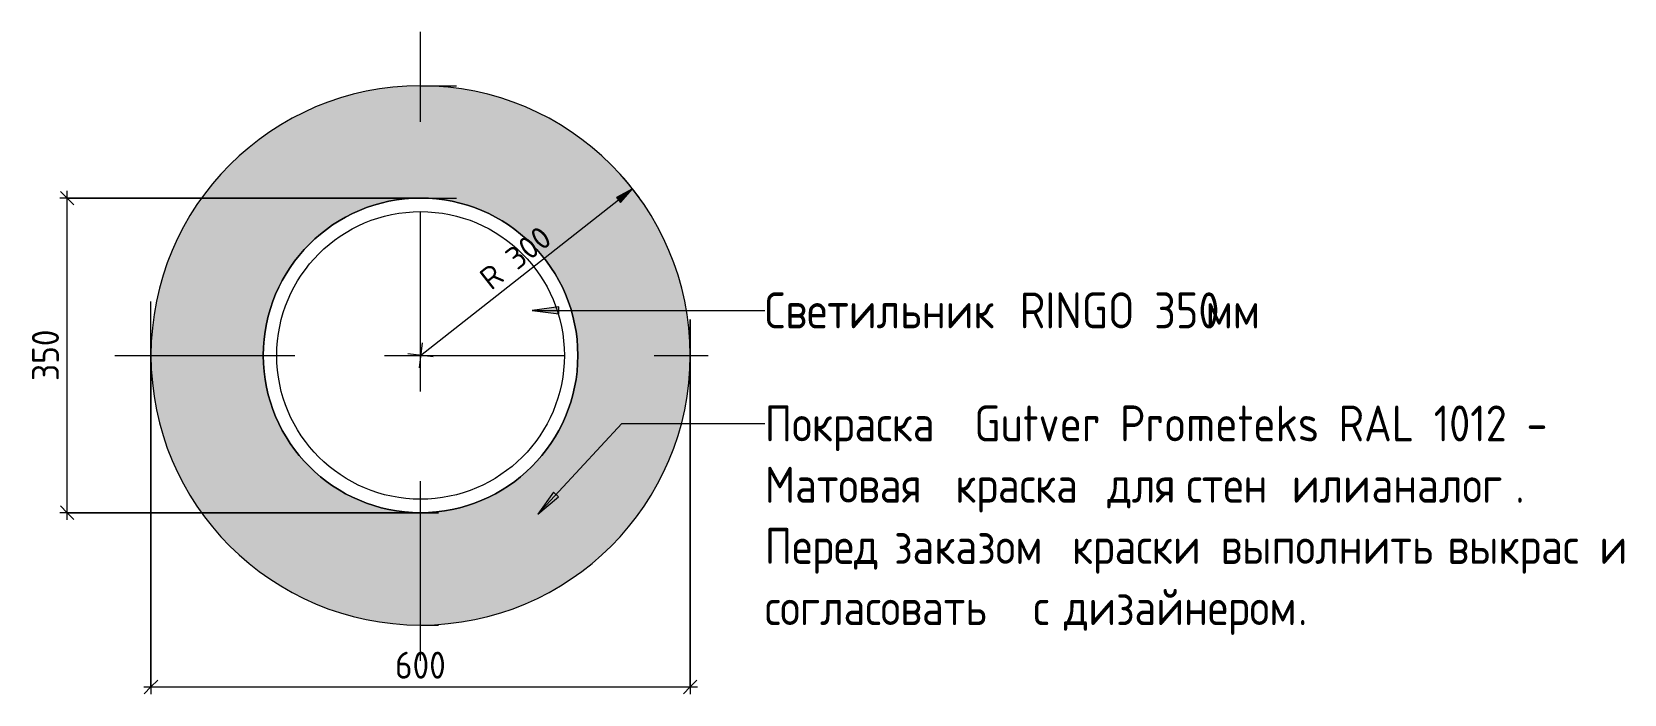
# Model space of a CAD drawing. Header units: millimetres. Extents: x 35378 to 237579, y -8553 to 29000.
# Drawn here: x 235807 to 237579, y 2331 to 3068 of the extents above; entities that cross this region are included whole.
import ezdxf

# ---------------------------------------------------------------- set-up
doc = ezdxf.new("R2010")
doc.units = ezdxf.units.MM
doc.linetypes.add('ADSK_Штрих_ш2 п1', pattern=[300, 200, -100])
for name, color, linetype, lineweight in [('A-ANNO-DIMS', 7, 'Continuous', 9), ('A-ANNO-DIMS-10', 7, 'Continuous', 9), ('A-DETL', 7, 'Continuous', 9), ('A-DETL-1', 7, 'ADSK_Штрих_ш2 п1', 9), ('G-ANNO-TEXT', 7, 'Continuous', 9)]:
    doc.layers.add(name, color=color, linetype=linetype, lineweight=lineweight)
doc.layers.add('A-DETL-GENF-7', color=7, linetype='Continuous', lineweight=9, true_color=0xf2dc97)
doc.styles.add('GOST Common_6', font='GOST_Common.ttf', dxfattribs={"width": 0.9, "height": 40})
doc.styles.add('ISOCPEUR_4', font='isocpeur.ttf', dxfattribs={"width": 0.9, "height": 30})
doc.styles.add('ISOCPEUR_5', font='isocpeur.ttf', dxfattribs={"height": 25})
doc.dimstyles.new('ISO-2_5_1_0K_БОЛЬШОЙ', dxfattribs={"dimscale": 304.8, "dimtxt": 24.899529, "dimasz": 0.065617, "dimexe": 0.07874, "dimexo": 0, "dimgap": 0, "dimtad": 1, "dimjust": 3, "dimdec": 0, "dimzin": 0, "dimdsep": 46, "dimtxsty": 'ISOCPEUR_5', "dimsah": 1, "dimcen": 0.09, "dimazin": 0, "dimtfac": 1, "dimtdec": 4, "dimtix": 1, "dimtmove": 0, "dimatfit": 2, "dimfxl": 1, "dimtvp": 1, "dimtolj": 1, "dimtzin": 0, "dimarcsym": 2})
doc.dimstyles.new('ISO-3_0', dxfattribs={"dimscale": 304.8, "dimtxt": 29.879435, "dimasz": 0.049213, "dimexe": 0.026247, "dimexo": 0, "dimgap": 0, "dimtad": 1, "dimdec": 0, "dimrnd": 10, "dimzin": 0, "dimdsep": 46, "dimtxsty": 'ISOCPEUR_4', "dimblk1": 'OBLIQUE', "dimblk2": 'OBLIQUE', "dimsah": 1, "dimcen": 0.09, "dimdle": 0.026247, "dimazin": 0, "dimtfac": 1, "dimtdec": 4, "dimtix": 1, "dimtmove": 0, "dimatfit": 3, "dimfxl": 1, "dimtvp": 1, "dimtolj": 1, "dimtzin": 0, "dimarcsym": 2})

msp = doc.modelspace()

# ---------------------------------------------------------------- texts
at = {"layer": 'G-ANNO-TEXT', "char_height": 40, "attachment_point": 1, "style": 'GOST Common_6'}
for s, insert, width in [('Светильник', (236622.8, 2777.9), 317.468), (' RINGO 350', (236884.7, 2777.9), 277.063), ('мм', (237113.3, 2777.9), 70.709), ('Покраска', (236622.8, 2652.1), 256.139), (' Gutver Prometeks RAL 1012 - ', (236834.1, 2652.1), 795.114), ('Матовая', (236622.8, 2583.9), 241.709), ('\\fGOST Common|b0|i0|c204|p34|;\\W.9; ', (236822.2, 2583.9), 15.152), ('краска', (236834.7, 2583.9), 189.759), ('\\fGOST Common|b0|i0|c204|p34|;\\W.9; ', (236991.3, 2583.9), 15.152), ('для', (237003.8, 2583.9), 91.633), ('\\fGOST Common|b0|i0|c204|p34|;\\W.9; ', (237079.4, 2583.9), 15.152), ('стен', (237091.9, 2583.9), 126.987), ('\\fGOST Common|b0|i0|c204|p34|;\\W.9; ', (237196.7, 2583.9), 15.152), ('или', (237209.2, 2583.9), 92.354), ('\\fGOST Common|b0|i0|c204|p34|;\\W.9; ', (237285.4, 2583.9), 15.152), ('аналог', (237297.9, 2583.9), 194.089), ('. ', (237458, 2583.9), 28.139), ('Перед', (236622.8, 2515.8), 159.456), ('\\fGOST Common|b0|i0|c204|p34|;\\W.9; ', (236754.3, 2515.8), 15.152), ('заказом', (236766.8, 2515.8), 224.392), ('\\fGOST Common|b0|i0|c204|p34|;\\W.9; ', (236952, 2515.8), 15.152), ('краски', (236964.5, 2515.8), 185.43), ('\\fGOST Common|b0|i0|c204|p34|;\\W.9; ', (237117.5, 2515.8), 15.152), ('выполнить', (237130, 2515.8), 290.772), ('\\fGOST Common|b0|i0|c204|p34|;\\W.9; ', (237369.9, 2515.8), 15.152), ('выкрас', (237382.4, 2515.8), 189.759), ('\\fGOST Common|b0|i0|c204|p34|;\\W.9; ', (237539, 2515.8), 15.152), ('\\fGOST Common|b0|i0|c204|p34|;\\W.9;и', (237551.5, 2515.8), 31.025), ('\\fGOST Common|b0|i0|c204|p34|;\\W.9; ', (237577.1, 2515.8), 15.152), ('\\fGOST Common|b0|i0|c204|p34|;\\W.9; ', (236909.1, 2447.7), 15.152), ('\\fGOST Common|b0|i0|c204|p34|;\\W.9; ', (236943.1, 2447.7), 15.152), ('дизайнером', (236955.6, 2447.7), 316.025), ('согласовать', (236622.8, 2447.7), 347.051), ('\\fGOST Common|b0|i0|c204|p34|;\\W.9;с', (236921.6, 2447.7), 25.975), ('\\fGOST Common|b0|i0|c204|p34|;\\W.9;.', (237216.3, 2447.7), 12.987)]:
    msp.add_mtext(s, dxfattribs=dict(at, insert=insert, width=width))

# ---------------------------------------------------------------- blocks, each defined once
blk = doc.blocks.new('DIMBLOCK97-Выкрас на потолке около светильника ЛК')
at = {"layer": 'A-ANNO-DIMS-10', "lineweight": 20}
for p, q in [((235846.6, 2882.8), (235839.1, 2890.3)), ((235846.6, 2882.8), (235854.1, 2875.3)), ((235846.6, 2532.8), (235839.1, 2540.3)), ((235846.6, 2532.8), (235854.1, 2525.3))]:
    blk.add_line(p, q, dxfattribs=at)
at = {"layer": 'A-ANNO-DIMS-10'}
for p, q in [((235846.6, 2524.8), (235846.6, 2890.8)), ((236239.8, 2882.8), (235838.6, 2882.8)), ((235846.6, 2882.8), (236239.8, 2882.8)), ((236259.8, 2532.8), (235838.6, 2532.8)), ((235846.6, 2532.8), (236259.8, 2532.8))]:
    blk.add_line(p, q, dxfattribs=at)
at = {"layer": 'A-ANNO-DIMS-10', "color": 0, "insert": (235807.4, 2679.4), "char_height": 30, "width": 68.263, "attachment_point": 1, "rotation": 90, "line_spacing_factor": 1.149209, "style": 'ISOCPEUR_4'}
blk.add_mtext('350', dxfattribs=at)
blk = doc.blocks.new('_Oblique')
at = {"color": 0, "linetype": 'ByBlock', "lineweight": -2}
blk.add_line((-0.5, -0.5), (0.5, 0.5), dxfattribs=at)
blk = doc.blocks.new('DIMBLOCK98-Выкрас на потолке около светильника ЛК')
at = {"layer": 'A-ANNO-DIMS-10'}
for p, q in [((236539.8, 2747.8), (236539.8, 2330.9)), ((236539.8, 2338.9), (236539.8, 2747.8)), ((235939.8, 2707.8), (235939.8, 2330.9)), ((235939.8, 2338.9), (235939.8, 2707.8)), ((235931.8, 2338.9), (236547.8, 2338.9))]:
    blk.add_line(p, q, dxfattribs=at)
at = {"layer": 'A-ANNO-DIMS-10', "lineweight": 20}
for p, q in [((235939.8, 2338.9), (235932.3, 2331.4)), ((235939.8, 2338.9), (235947.3, 2346.4)), ((236539.8, 2338.9), (236532.3, 2331.4)), ((236539.8, 2338.9), (236547.3, 2346.4))]:
    blk.add_line(p, q, dxfattribs=at)
at = {"layer": 'A-ANNO-DIMS-10', "color": 0, "insert": (236211.3, 2378.1), "char_height": 30, "width": 68.263, "attachment_point": 1, "line_spacing_factor": 1.149209, "style": 'ISOCPEUR_4'}
blk.add_mtext('600', dxfattribs=at)
blk = doc.blocks.new('DIMBLOCK99-Выкрас на потолке около светильника ЛК')
at = {"layer": 'A-ANNO-DIMS-10'}
blk.add_hatch(color=256, dxfattribs=at).paths.add_polyline_path([(236475.7, 2893.1), (236457.8, 2883.5), (236462.2, 2878)])
for p, q in [((236239.8, 2707.8), (236475.7, 2893.1)), ((236475.7, 2893.1), (236457.8, 2883.5)), ((236462.2, 2878), (236475.7, 2893.1)), ((236457.8, 2883.5), (236462.2, 2878)), ((236241.5, 2721.8), (236238.1, 2693.8)), ((236253.8, 2706.1), (236225.7, 2709.5))]:
    blk.add_line(p, q, dxfattribs=at)
blk.add_arc((236239.8, 2707.8), 300, 33.5619, 42.7292, dxfattribs=at)
at = {"layer": 'A-ANNO-DIMS-10', "color": 0, "insert": (236302.9, 2798.9), "char_height": 25, "width": 105.727, "attachment_point": 1, "rotation": 38.1455, "line_spacing_factor": 1.149209, "style": 'ISOCPEUR_5'}
blk.add_mtext('R 300', dxfattribs=at)

# ---------------------------------------------------------------- dimensions: what is measured, and where the dimension line sits
at = {"layer": 'A-ANNO-DIMS'}
dim = msp.add_radius_dim(center=(236239.8, 2707.8), mpoint=(236475.7, 2893.1), dimstyle='ISO-2_5_1_0K_БОЛЬШОЙ', override={"dimpost": 'R<>'}, dxfattribs=at)
dim.commit()
dim.dimension.update_dxf_attribs({"geometry": 'DIMBLOCK99-Выкрас на потолке около светильника ЛК', "text_midpoint": (236342.2, 2804.1)})
dim = msp.add_linear_dim(base=(235846.6, 2882.8), p1=(236259.8, 2532.8), p2=(236239.8, 2882.8), angle=90, dimstyle='ISO-3_0', override={"dimpost": '<>', "dimfxl": 350.570963}, dxfattribs=at)
dim.commit()
dim.dimension.update_dxf_attribs({"geometry": 'DIMBLOCK97-Выкрас на потолке около светильника ЛК', "text_midpoint": (235831.6, 2707.8)})
dim = msp.add_linear_dim(base=(236539.8, 2338.9), p1=(235939.8, 2707.8), p2=(236539.8, 2747.8), dimstyle='ISO-3_0', override={"dimpost": '<>', "dimfxl": 601.331855}, dxfattribs=at)
dim.commit()
dim.dimension.update_dxf_attribs({"geometry": 'DIMBLOCK98-Выкрас на потолке около светильника ЛК', "text_midpoint": (236239.8, 2353.9)})

# ---------------------------------------------------------------- hatches: boundary and pattern name
at = {"layer": 'A-DETL-GENF-7'}
h = msp.add_hatch(color=256, dxfattribs=at)
h.paths.add_polyline_path([(236239.8, 2407.8), (236259.4, 2408.5), (236279, 2410.4), (236298.3, 2413.6), (236317.4, 2418), (236336.2, 2423.7), (236354.6, 2430.6), (236372.4, 2438.7), (236389.8, 2448), (236406.5, 2458.4), (236422.4, 2469.8), (236437.6, 2482.3), (236451.9, 2495.7), (236465.3, 2510), (236477.8, 2525.2), (236489.2, 2541.1), (236499.6, 2557.8), (236508.9, 2575.2), (236517, 2593), (236523.8, 2611.4), (236529.6, 2630.2), (236534, 2649.3), (236537.2, 2668.5), (236539.1, 2688), (236539.8, 2707.8), (236539.1, 2727.6), (236537.2, 2747.1), (236534, 2766.3), (236529.6, 2785.4), (236523.8, 2804.3), (236517, 2822.6), (236508.9, 2840.5), (236499.6, 2857.8), (236489.2, 2874.5), (236477.8, 2890.4), (236465.3, 2905.6), (236451.9, 2919.9), (236437.6, 2933.3), (236422.4, 2945.8), (236406.5, 2957.2), (236389.8, 2967.6), (236372.4, 2976.9), (236354.6, 2985), (236336.2, 2991.9), (236317.4, 2997.6), (236298.3, 3002), (236279, 3005.2), (236259.4, 3007.2), (236239.8, 3007.8), (236220.2, 3007.2), (236200.6, 3005.2), (236181.3, 3002), (236162.2, 2997.6), (236143.3, 2991.9), (236125, 2985), (236107.1, 2976.9), (236089.8, 2967.6), (236073.1, 2957.2), (236057.2, 2945.8), (236042, 2933.3), (236027.7, 2919.9), (236014.3, 2905.6), (236001.8, 2890.4), (235990.3, 2874.5), (235980, 2857.8), (235970.7, 2840.5), (235962.6, 2822.6), (235955.7, 2804.3), (235950, 2785.4), (235945.6, 2766.3), (235942.4, 2747.1), (235940.5, 2727.6), (235939.8, 2707.8), (235940.5, 2688), (235942.4, 2668.5), (235945.6, 2649.3), (235950, 2630.2), (235955.7, 2611.4), (235962.6, 2593), (235970.7, 2575.2), (235980, 2557.8), (235990.3, 2541.1), (236001.8, 2525.2), (236014.3, 2510), (236027.7, 2495.7), (236042, 2482.3), (236057.2, 2469.8), (236073.1, 2458.4), (236089.8, 2448), (236107.1, 2438.7), (236125, 2430.6), (236143.3, 2423.7), (236162.2, 2418), (236181.3, 2413.6), (236200.6, 2410.4), (236220.2, 2408.5)])
h.paths.add_polyline_path([(236239.8, 2532.8), (236224.6, 2533.5), (236209.4, 2535.5), (236194.5, 2538.8), (236180, 2543.4), (236165.8, 2549.2), (236152.3, 2556.3), (236139.5, 2564.4), (236127.3, 2573.8), (236116, 2584.1), (236105.8, 2595.3), (236096.4, 2607.5), (236088.2, 2620.3), (236081.2, 2633.8), (236075.3, 2648), (236070.8, 2662.5), (236067.5, 2677.3), (236065.5, 2692.4), (236064.8, 2707.8), (236065.5, 2723.2), (236067.5, 2738.3), (236070.8, 2753.1), (236075.3, 2767.6), (236081.2, 2781.8), (236088.2, 2795.3), (236096.4, 2808.1), (236105.8, 2820.3), (236116, 2831.6), (236127.3, 2841.8), (236139.5, 2851.2), (236152.3, 2859.4), (236165.8, 2866.4), (236180, 2872.3), (236194.5, 2876.8), (236209.4, 2880.1), (236224.6, 2882.1), (236239.9, 2882.8), (236255, 2882.1), (236270.2, 2880.1), (236285.1, 2876.8), (236299.6, 2872.3), (236313.8, 2866.4), (236327.3, 2859.4), (236340.1, 2851.2), (236352.3, 2841.8), (236363.5, 2831.6), (236373.8, 2820.3), (236383.1, 2808.1), (236391.3, 2795.3), (236398.4, 2781.8), (236404.2, 2767.6), (236408.8, 2753.1), (236412.1, 2738.3), (236414.1, 2723.2), (236414.8, 2707.8), (236414.1, 2692.4), (236412.1, 2677.3), (236408.8, 2662.5), (236404.2, 2648), (236398.4, 2633.8), (236391.3, 2620.3), (236383.1, 2607.5), (236373.8, 2595.3), (236363.5, 2584.1), (236352.3, 2573.8), (236340.1, 2564.4), (236327.3, 2556.3), (236313.8, 2549.2), (236299.6, 2543.4), (236285.1, 2538.8), (236270.2, 2535.5), (236255, 2533.5), (236239.9, 2532.8)])
at = {"layer": 'G-ANNO-TEXT'}
for points in [[(236363.8, 2757.9), (236393.8, 2754), (236393.8, 2761.8)], [(236370.1, 2531), (236393.4, 2550.3), (236387.6, 2555.7)]]:
    msp.add_hatch(color=256, dxfattribs=at).paths.add_polyline_path(points)

# ---------------------------------------------------------------- linework, layer by layer
at = {"layer": 'A-DETL'}
for radius in [175, 160]:
    msp.add_circle((236239.8, 2707.8), radius, dxfattribs=at)
for radius, start, end in [(300, 0, 180), (175, 0, 180), (300, 180, 360), (175, 180, 0)]:
    msp.add_arc((236239.8, 2707.8), radius, start, end, dxfattribs=at)
at = {"layer": 'A-DETL-1'}
for p, q in [((236239.8, 2367.8), (236239.8, 3067.8)), ((236239.8, 3007.8), (236279.8, 3007.8)), ((236239.8, 2882.8), (236279.8, 2882.8)), ((235939.8, 2707.8), (235939.8, 2767.8)), ((236539.8, 2707.8), (236539.8, 2747.8)), ((235899.8, 2707.8), (236559.8, 2707.8)), ((236239.8, 2532.8), (236259.8, 2532.8)), ((236239.8, 2407.8), (236259.8, 2407.8))]:
    msp.add_line(p, q, dxfattribs=at)
at = {"layer": 'G-ANNO-TEXT'}
for p, q in [((236393.8, 2761.8), (236363.8, 2757.9)), ((236363.8, 2757.9), (236393.8, 2754)), ((236363.8, 2757.9), (236622.8, 2757.9)), ((236393.8, 2754), (236393.8, 2761.8)), ((236370.1, 2531), (236463.6, 2632.1)), ((236463.6, 2632.1), (236622.8, 2632.1)), ((236387.6, 2555.7), (236370.1, 2531)), ((236393.4, 2550.3), (236387.6, 2555.7)), ((236370.1, 2531), (236393.4, 2550.3))]:
    msp.add_line(p, q, dxfattribs=at)

msp.set_redraw_order([(e.dxf.handle, doc.entitydb.next_handle()) for e in msp.query("TEXT MTEXT ATTDEF DIMENSION ARC_DIMENSION")])  # texts and dimensions are drawn at this point

doc.saveas('drawing.dxf')
